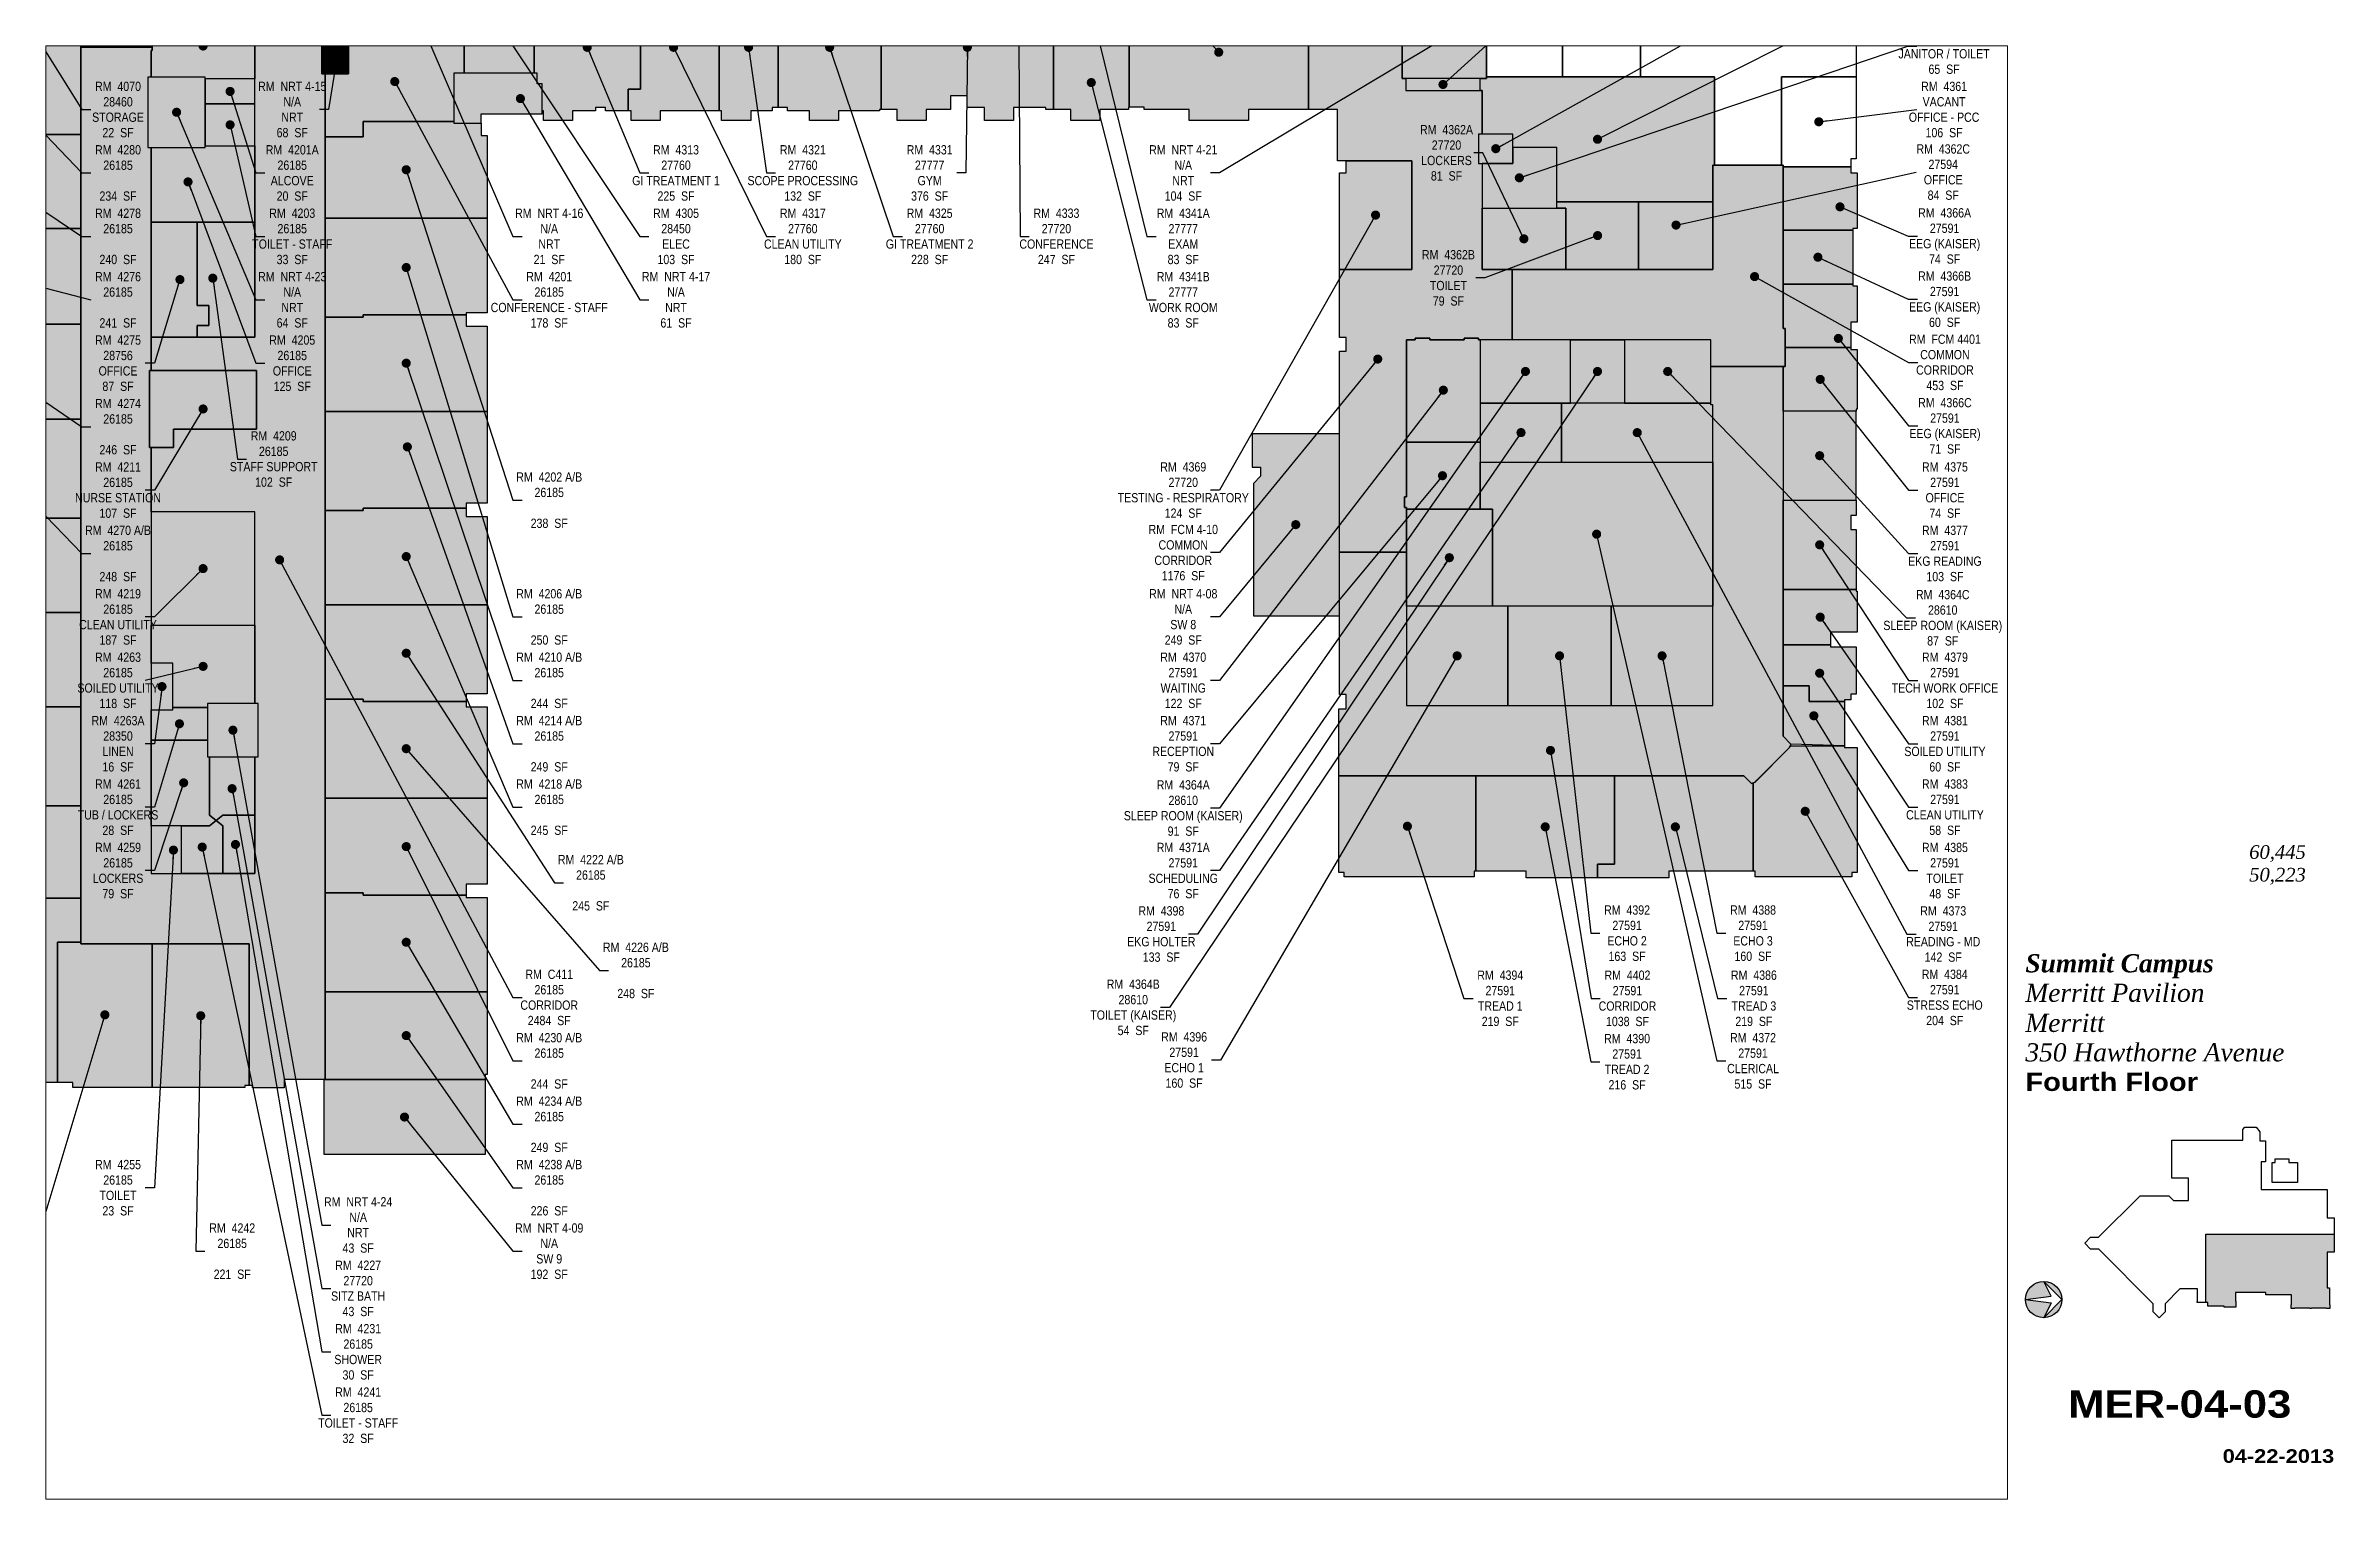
# Paper-space layout '03' of a CAD drawing. Header units: inches. Extents: x 0.9 to 16.7, y 0.5 to 10.5.
# The model-space entities are those that its viewports show. They can reach past a viewport. Long polylines and large blocks are cut down to what shows.
import ezdxf
from ezdxf.enums import TextEntityAlignment as Align

# ---------------------------------------------------------------- set-up
doc = ezdxf.new("R2010")
doc.units = ezdxf.units.IN
doc.header["$LTSCALE"] = 48
doc.header["$MEASUREMENT"] = 0
for name, color, linetype in [('0-LABEL', 3, 'Continuous'), ('1-NRT', 200, 'Continuous'), ('1-NRT-PTN', 253, 'Continuous'), ('3-FCM', 190, 'Continuous'), ('3-FCM-PTN', 9, 'Continuous'), ('4-OCC', 6, 'Continuous'), ('4-OCC-PTN', 95, 'Continuous'), ('4-VACANT', 60, 'Continuous'), ('T-8', 8, 'Continuous'), ('T-TEXT-8', 8, 'Continuous'), ('T-TTLB-TEXT', 5, 'Continuous')]:
    doc.layers.add(name, color=color, linetype=linetype)
doc.layers.add('T-VPRT', color=1, linetype='Continuous', plot=False)
doc.styles.add('ArialB', font='')
doc.styles.add('ArialN', font='ARIALN.TTF')
doc.styles.add('TimesI', font='timesi.ttf')
doc.styles.add('TimesIB', font='timesbi.ttf')
doc.styles.get('ArialB').set_extended_font_data('Arial Black')
doc.dimstyles.new('AB-220', dxfattribs={"dimscale": 220, "dimtxt": 0.070312, "dimasz": 0.0625, "dimexe": 0.0625, "dimexo": 0.125, "dimgap": 0.1875, "dimtad": 0, "dimdec": 4, "dimrnd": 0.0625, "dimzin": 0, "dimdsep": 46, "dimlunit": 4, "dimtxsty": 'ArialN', "dimblk": 'ARCHTICK', "dimcen": 0.0625, "dimclrd": 256, "dimclre": 256, "dimclrt": 256, "dimadec": 0, "dimazin": 0, "dimtfac": 1, "dimtdec": 4, "dimtofl": 0, "dimtmove": 2, "dimatfit": 3, "dimldrblk": 'DOT', "dimfxl": 0, "dimfrac": 2, "dimtolj": 1, "dimtzin": 0, "dimlwd": -1, "dimlwe": -1, "dimarcsym": 0})

psp = doc.layouts.new('03')

msp = doc.modelspace()

# ---------------------------------------------------------------- texts
at = {"layer": '0-LABEL', "char_height": 14, "attachment_point": 5, "style": 'ArialN'}
for s, insert in [('RM  4365\\P28460\\PJANITOR / TOILET\\P65  SF', (5630.1, 1900.4)), ('RM  4070\\P28460\\PSTORAGE\\P22  SF', (2865.2, 1804.4)), ('RM  NRT 4-15\\PN/A\\PNRT\\P68  SF', (3129, 1804.4)), ('RM  4361\\PVACANT\\POFFICE - PCC\\P106  SF', (5630.1, 1804.4)), ('RM  4362A\\P27720\\PLOCKERS\\P81  SF', (4876.7, 1738.9)), ('RM  4280\\P26185\\P\\P234  SF', (2865.2, 1708.4)), ('RM  4201A\\P26185\\PALCOVE\\P20  SF', (3129, 1708.4)), ('RM  4313\\P27760\\PGI TREATMENT 1\\P225  SF', (3710.1, 1708.4)), ('RM  4321\\P27760\\PSCOPE PROCESSING\\P132  SF', (3902.1, 1708.4)), ('RM  4331\\P27777\\PGYM\\P376  SF', (4094.1, 1708.4)), ('RM  NRT 4-21\\PN/A\\PNRT\\P104  SF', (4478.1, 1708.4)), ('RM  4362C\\P27594\\POFFICE\\P84  SF', (5628.8, 1709.7)), ('RM  4278\\P26185\\P\\P240  SF', (2865.2, 1612.4)), ('RM  4203\\P26185\\PTOILET - STAFF\\P33  SF', (3129, 1612.4)), ('RM  NRT 4-16\\PN/A\\PNRT\\P21  SF', (3518.1, 1612.4)), ('RM  4305\\P28450\\PELEC\\P103  SF', (3710.1, 1612.4)), ('RM  4317\\P27760\\PCLEAN UTILITY\\P180  SF', (3902.1, 1612.4)), ('RM  4325\\P27760\\PGI TREATMENT 2\\P228  SF', (4094.1, 1612.4)), ('RM  4333\\P27720\\PCONFERENCE\\P247  SF', (4286.1, 1612.4)), ('RM  4341A\\P27777\\PEXAM\\P83  SF', (4478.1, 1612.4)), ('RM  4366A\\P27591\\PEEG (KAISER)\\P74  SF', (5630.9, 1613)), ('RM  4362B\\P27720\\PTOILET\\P79  SF', (4879.6, 1549.6)), ('RM  4366B\\P27591\\PEEG (KAISER)\\P60  SF', (5630.9, 1517.3)), ('RM  4276\\P26185\\P\\P241  SF', (2865.2, 1516.4)), ('RM  NRT 4-23\\PN/A\\PNRT\\P64  SF', (3129, 1516.4)), ('RM  4201\\P26185\\PCONFERENCE - STAFF\\P178  SF', (3518.1, 1516.4)), ('RM  NRT 4-17\\PN/A\\PNRT\\P61  SF', (3710.1, 1516.4)), ('RM  4341B\\P27777\\PWORK ROOM\\P83  SF', (4478.1, 1516.4)), ('RM  4275\\P28756\\POFFICE\\P87  SF', (2865.2, 1420.4)), ('RM  4205\\P26185\\POFFICE\\P125  SF', (3129, 1420.4)), ('RM  FCM 4401\\PCOMMON\\PCORRIDOR\\P453  SF', (5631.4, 1421.7)), ('RM  4274\\P26185\\P\\P246  SF', (2865.2, 1324.4)), ('RM  4366C\\P27591\\PEEG (KAISER)\\P71  SF', (5631.4, 1325.6)), ('RM  4209\\P26185\\PSTAFF SUPPORT\\P102  SF', (3100.9, 1275.4)), ('RM  4211\\P26185\\PNURSE STATION\\P107  SF', (2865.2, 1228.4)), ('RM  4202 A/B\\P26185\\P\\P238  SF', (3518.1, 1213.1)), ('RM  4369\\P27720\\PTESTING - RESPIRATORY\\P124  SF', (4478.1, 1228.4)), ('RM  4375\\P27591\\POFFICE\\P74  SF', (5631.4, 1228.4)), ('RM  4270 A/B\\P26185\\P\\P248  SF', (2865.2, 1132.4)), ('RM  FCM 4-10\\PCOMMON\\PCORRIDOR\\P1176  SF', (4478.1, 1133.7)), ('RM  4377\\P27591\\PEKG READING\\P103  SF', (5631.4, 1132.4)), ('RM  4219\\P26185\\PCLEAN UTILITY\\P187  SF', (2865.2, 1036.4)), ('RM  4206 A/B\\P26185\\P\\P250  SF', (3518.1, 1036.4)), ('RM  NRT 4-08\\PN/A\\PSW 8\\P249  SF', (4478.1, 1036.4)), ('RM  4364C\\P28610\\PSLEEP ROOM (KAISER)\\P87  SF', (5628.1, 1035.1)), ('RM  4263\\P26185\\PSOILED UTILITY\\P118  SF', (2865.2, 940.4)), ('RM  4210 A/B\\P26185\\P\\P244  SF', (3518.1, 940.4)), ('RM  4370\\P27591\\PWAITING\\P122  SF', (4478.1, 940.4)), ('RM  4379\\P27591\\PTECH WORK OFFICE\\P102  SF', (5631.4, 940.4)), ('RM  4263A\\P28350\\PLINEN\\P16  SF', (2865.2, 844.4)), ('RM  4214 A/B\\P26185\\P\\P249  SF', (3518.1, 844.4)), ('RM  4371\\P27591\\PRECEPTION\\P79  SF', (4478.1, 844.4)), ('RM  4381\\P27591\\PSOILED UTILITY\\P60  SF', (5631.4, 844.4)), ('RM  4261\\P26185\\PTUB / LOCKERS\\P28  SF', (2865.2, 748.4)), ('RM  4218 A/B\\P26185\\P\\P245  SF', (3518.1, 748.4)), ('RM  4364A\\P28610\\PSLEEP ROOM (KAISER)\\P91  SF', (4478.1, 747.1)), ('RM  4383\\P27591\\PCLEAN UTILITY\\P58  SF', (5631.4, 748.4)), ('RM  4259\\P26185\\PLOCKERS\\P79  SF', (2865.2, 652.4)), ('RM  4371A\\P27591\\PSCHEDULING\\P76  SF', (4478.1, 652.4)), ('RM  4385\\P27591\\PTOILET\\P48  SF', (5631.4, 652.4)), ('RM  4222 A/B\\P26185\\P\\P245  SF', (3581.1, 634)), ('RM  4398\\P27591\\PEKG HOLTER\\P133  SF', (4444.9, 556.4)), ('RM  4392\\P27591\\PECHO 2\\P163  SF', (5150.1, 557.7)), ('RM  4388\\P27591\\PECHO 3\\P160  SF', (5340.8, 557.7)), ('RM  4373\\P27591\\PREADING - MD\\P142  SF', (5628.8, 556.4)), ('RM  4226 A/B\\P26185\\P\\P248  SF', (3649.3, 501.3)), ('RM  C411\\P26185\\PCORRIDOR\\P2484  SF', (3518.1, 460.4)), ('RM  4364B\\P28610\\PTOILET (KAISER)\\P54  SF', (4402.4, 445.4)), ('RM  4394\\P27591\\PTREAD 1\\P219  SF', (4958.1, 459.1)), ('RM  4402\\P27591\\PCORRIDOR\\P1038  SF', (5150.7, 459)), ('RM  4386\\P27591\\PTREAD 3\\P219  SF', (5342.1, 459.1)), ('RM  4384\\P27591\\PSTRESS ECHO\\P204  SF', (5631.1, 460.4)), ('RM  4230 A/B\\P26185\\P\\P244  SF', (3518.1, 364.4)), ('RM  4396\\P27591\\PECHO 1\\P160  SF', (4479.4, 365.7)), ('RM  4390\\P27591\\PTREAD 2\\P216  SF', (5150.1, 363.1)), ('RM  4372\\P27591\\PCLERICAL\\P515  SF', (5340.8, 364.4)), ('RM  4234 A/B\\P26185\\P\\P249  SF', (3518.1, 268.4)), ('RM  4255\\P26185\\PTOILET\\P23  SF', (2865.2, 172.4)), ('RM  4238 A/B\\P26185\\P\\P226  SF', (3518.1, 172.4)), ('RM  NRT 4-24\\PN/A\\PNRT\\P43  SF', (3228.8, 116)), ('RM  4242\\P26185\\P\\P221  SF', (3038.1, 76.4)), ('RM  NRT 4-09\\PN/A\\PSW 9\\P192  SF', (3518.1, 76.4)), ('RM  4227\\P27720\\PSITZ BATH\\P43  SF', (3228.8, 20)), ('RM  4231\\P26185\\PSHOWER\\P30  SF', (3228.8, -76)), ('RM  4241\\P26185\\PTOILET - STAFF\\P32  SF', (3228.8, -172))]:
    msp.add_mtext(s, dxfattribs=dict(at, insert=insert))

# ---------------------------------------------------------------- blocks, each defined once
blk = doc.blocks.new('n-arrow')
h = blk.add_hatch(color=256)
h.paths.add_polyline_path([(0, 0.125), (0.125, 0, 0.414214)])
h.paths.add_polyline_path([(0, 0.125, 0.414214), (-0.125, 0), (0.051, 0.022)])
h = blk.add_hatch(color=256)
h.paths.add_polyline_path([(0.051, -0.022), (-0.125, 0, 0.414214), (0, -0.125)])
h.paths.add_polyline_path([(0.125, 0), (0, -0.125, 0.414214)])
for p, q in [((-0.125, 0), (0.051, 0.022)), ((-0.125, 0), (0.051, -0.022)), ((0, 0.125), (0.125, 0)), ((0.051, 0.022), (0, 0.125)), ((0, -0.125), (0.125, 0)), ((0.051, -0.022), (0, -0.125))]:
    blk.add_line(p, q)
blk.add_circle((0, 0), 0.125)
blk = doc.blocks.new('AB-TB-text')
at = {"style": 'TimesI'}
for tag, p in [('GROSS', (1.93, 4.406)), ('USEABLE', (1.93, 4.25))]:
    blk.add_attdef(tag, text='', height=0.0938, dxfattribs=at).set_placement(p, align=Align.RIGHT)
for tag, style, p in [('CAMPUS', 'TimesIB', (0, 3.75)), ('PAVILION', 'TimesI', (0, 3.547)), ('BUILDING', 'TimesI', (0, 3.34)), ('STREET', 'TimesI', (0, 3.137))]:
    blk.add_attdef(tag, text='', height=0.125, dxfattribs=dict(style=style)).set_placement(p, align=Align.TOP_LEFT)
at = {"layer": 'T-TEXT-8', "style": 'ArialB'}
blk.add_attdef('FLOOR', text='', height=0.125, dxfattribs=at).set_placement((0, 2.934), align=Align.TOP_LEFT)
blk.add_attdef('DWG#', text='', height=0.188, dxfattribs=at).set_placement((1.062, 0.749), align=Align.TOP_CENTER)
blk.add_attdef('DATE', text='', height=0.0938, dxfattribs=at).set_placement((2.125, 0.25), align=Align.RIGHT)
blk = doc.blocks.new('_ArchTick')
at = {"const_width": 0.15}
blk.add_lwpolyline([(-0.5, -0.5), (0.5, 0.5)], dxfattribs=at)
blk = doc.blocks.new('_Dot')
at = {"lineweight": -2}
blk.add_line((-0.5, 0), (-1, 0), dxfattribs=at)
at = {"const_width": 0.5}
blk.add_lwpolyline([(-0.25, 0, 1), (0.25, 0, 1)], format="xyb", close=True, dxfattribs=at)

# ---------------------------------------------------------------- hatches: boundary and pattern name
at = {"layer": '1-NRT-PTN'}
for points in [[(3165.5, 2014), (3244.9, 2014), (3244.9, 1925.6), (3214, 1925.6), (3214, 1858.7), (3173.8, 1858.7), (3173.8, 1919.3), (3165.5, 1919.3)], [(4937.3, 1851.4), (4809.6, 1851.4), (4809.6, 1918.5), (4873.9, 1918.5), (4873.9, 2010.8), (4934.7, 2010.8), (4939.9, 2010.8), (4952.5, 2010.7), (4952.5, 1975.4), (4937.3, 1975.4)], [(3309.4, 1903.5), (3405.1, 1903.5), (3405.1, 1935.1), (3309.4, 1935.1)], [(2997.4, 1853.6), (2910.3, 1853.6), (2910.3, 1747), (2997.4, 1747)], [(3507.5, 1797.9), (3507.5, 1843.1), (3499.8, 1843.1), (3499.8, 1859.7), (3373.5, 1859.7), (3373.5, 1797.9), (3373.5, 1783.9), (3415, 1783.9), (3415, 1797.9)], [(4925.3, 1722.9), (4977.3, 1722.9), (4977.3, 1767.4), (4925.3, 1767.4)], [(4582.2, 1313.8), (4582.2, 1263), (4595.2, 1263), (4595.2, 1249.5), (4584.3, 1238.6), (4584.3, 1038.3), (4714.6, 1038.3), (4714.6, 1313.7)], [(3000.9, 824.7), (3077.6, 824.7), (3077.6, 905.3), (3000.9, 905.3)], [(3420.9, 222.7), (3177.1, 222.7), (3177.1, 336.2), (3420.9, 336.2)]]:
    msp.add_hatch(color=256, dxfattribs=at).paths.add_polyline_path(points)
at = {"layer": '3-FCM-PTN'}
for points in [[(2606.4, 2313.8), (2707.4, 2313.8), (2707.4, 2282.4), (2712.7, 2282.4), (2712.7, 2169.7), (2751.6, 2169.7), (2751.6, 2154.7), (2790.2, 2154.7), (2790.2, 2169.7), (2837.9, 2169.7), (2837.9, 2154.7), (2878.2, 2154.7), (2878.2, 2169.7), (2925.9, 2169.7), (2925.9, 2154.7), (2979.7, 2154.7), (2979.7, 2169.7), (3027.4, 2169.7), (3027.4, 2154.7), (3077.4, 2154.7), (3077.4, 2169.7), (3124.7, 2169.7), (3124.7, 2155.2), (3166.2, 2155.2), (3166.2, 2152.5), (3189, 2152.5), (3189, 2119), (3327.3, 2119), (3327.3, 2262.2), (3379.3, 2262.2), (3379.3, 2120.6), (3459.7, 2120.6), (3459.7, 2116.8), (3471.9, 2116.8), (3471.9, 2004.6), (3373.5, 2004.6), (3373.5, 2008.8), (3244.9, 2008.8), (3244.9, 2014), (3165.5, 2014), (3165.5, 1921.9), (3072.3, 1921.9), (3072.3, 1919.3), (3063, 1919.3), (3063, 1950.3), (2916.8, 1950.3), (2916.8, 1898.6), (2809.1, 1898.6), (2809.1, 1910.2), (2808.8, 1910.2), (2808.8, 1974.5), (2700, 1974.5), (2700, 1906), (2573, 1906), (2545.3, 1906), (2545.3, 2016.6), (2573.3, 2016.6), (2595.9, 2039.2), (2595.9, 2142.1), (2590.9, 2142.1), (2590.9, 2160.2), (2606.4, 2160.2)], [(4571.7, 2129.7), (4682.7, 2129.7), (4682.7, 2108.2), (4820.6, 2108.2), (4820.6, 2110.8), (4919.3, 2110.8), (4919.3, 2113.4), (4939.9, 2113.4), (4939.9, 2010.8), (4934.7, 2010.8), (4873.9, 2010.8), (4873.9, 1987.5), (4814.9, 1987.5), (4814.9, 1918.5), (4809.6, 1918.5), (4809.6, 1851.4), (4814.9, 1851.4), (4814.9, 1833.4), (4930.5, 1833.4), (4930.5, 1767.4), (4925.3, 1767.4), (4925.3, 1722.9), (4930.5, 1722.9), (4930.5, 1562.4), (4975.9, 1562.4), (4975.9, 1455.9), (4925.3, 1455.9), (4925.3, 1458.6), (4903.3, 1458.6), (4903.3, 1455.9), (4851.3, 1455.9), (4851.3, 1458.6), (4829.3, 1458.6), (4829.3, 1455.9), (4815.9, 1455.9), (4815.9, 1218.2), (4813.2, 1218.2), (4813.2, 1202.2), (4815.9, 1202.2), (4815.9, 1134.6), (4714.6, 1134.6), (4714.6, 1438.8), (4724.6, 1438.8), (4724.6, 1459.2), (4714.6, 1459.2), (4714.6, 1562.4), (4824, 1562.4), (4824, 1726.9), (4764.6, 1726.9), (4728.6, 1726.9), (4724.6, 1726.9), (4718.8, 1726.7), (4711.6, 1726.7), (4711.6, 1804.4), (4667.5, 1804.4), (4667.5, 1994.4), (4569.3, 1994.4), (4569.3, 2014.6), (4571.7, 2110.9)], [(4975.9, 1455.9), (4975.9, 1562.4), (5280, 1562.4), (5280, 1720.4), (5386.5, 1720.4), (5386.5, 1473.2), (5389.5, 1473.2), (5389.5, 1415.3), (5277, 1415.3), (5277, 1455.9)]]:
    msp.add_hatch(color=256, dxfattribs=at).paths.add_polyline_path(points)
at = {"layer": '4-OCC-PTN'}
for color, points in [(55, [(3495.3, 1859.7), (3389.3, 1859.7), (3389.3, 1903.5), (3405.1, 1903.5), (3405.1, 1935.1), (3389.3, 1935.1), (3389.3, 2004.6), (3495.3, 2004.6)]), (42, [(3507.5, 1802.4), (3507.5, 1843.1), (3499.8, 1843.1), (3499.8, 1859.7), (3495.3, 1859.7), (3495.3, 2004.6), (3499.8, 2004.6), (3499.8, 2005), (3533.9, 2005), (3533.9, 2009.2), (3656.2, 2009.2), (3656.2, 1835.1), (3637.4, 1835.1), (3637.4, 1802.4), (3603.5, 1802.4), (3603.5, 1807.4), (3588, 1807.4), (3588, 1802.4), (3553.5, 1802.4), (3553.5, 1787.9), (3509.5, 1787.9), (3509.5, 1802.4)]), (42, [(3637.4, 1802.4), (3637.4, 1835.1), (3656.2, 1835.1), (3656.2, 2009.2), (3775.4, 2009.2), (3775.4, 1802.4), (3686, 1802.4), (3686, 1787.9), (3642, 1787.9), (3642, 1802.4)]), (42, [(3775.4, 1802.4), (3775.4, 2009.2), (3864.7, 2009.2), (3864.7, 1807.4), (3855.7, 1807.4), (3855.7, 1802.4), (3823.2, 1802.4), (3823.2, 1787.9), (3779.2, 1787.9), (3779.2, 1802.4)]), (42, [(3864.7, 1807.4), (3864.7, 2009.2), (4020.7, 2009.2), (4020.7, 1804.4), (4018, 1804.4), (4018, 1802.4), (3956, 1802.4), (3956, 1787.9), (3912, 1787.9), (3912, 1802.4), (3879, 1802.4), (3879, 1807.4)]), (246, [(4020.7, 1804.4), (4020.7, 2009.2), (4265.2, 2009.2), (4265.2, 2007.2), (4281.8, 2007.2), (4281.8, 1804.4), (4270, 1804.4), (4270, 1807.4), (4221.2, 1807.4), (4221.2, 1787.9), (4177.2, 1787.9), (4177.2, 1807.4), (4150.7, 1807.4), (4150.7, 1825.4), (4125.7, 1825.4), (4125.7, 1804.4), (4088.7, 1804.4), (4088.7, 1787.9), (4044.7, 1787.9), (4044.7, 1804.4)]), (246, [(4281.8, 1902.4), (4281.8, 2007.2), (4393.5, 2007.2), (4393.5, 1994.4), (4396.1, 1994.4), (4396.1, 1902.4)]), (246, [(4396.1, 1808.2), (4396.1, 1994.4), (4667.5, 1994.4), (4667.5, 1804.4), (4577, 1804.4), (4577, 1787.9), (4487, 1787.9), (4487, 1804.4), (4418.8, 1804.4), (4418.8, 1808.2)]), (201, [(2700, 1910.2), (2749.2, 1910.2), (2749.2, 1974.5), (2700, 1974.5)]), (161, [(2749.2, 1910.2), (2808.8, 1910.2), (2808.8, 1974.5), (2749.2, 1974.5)]), (172, [(3072.3, 1851), (2997.4, 1851), (2997.4, 1853.6), (2915.6, 1853.6), (2915.6, 1894), (2916.8, 1894), (2916.8, 1950.3), (3063, 1950.3), (3063, 1919.3), (3072.3, 1919.3)]), (172, [(2573, 1847.8), (2573, 1906), (2700, 1906), (2700, 1910.2), (2809.1, 1910.2), (2809.1, 1766.6), (2595.7, 1766.6), (2595.7, 1778.4), (2564, 1778.4), (2564, 1847.8)]), (172, [(2809.1, 1898.6), (2916.8, 1898.6), (2916.8, 1894), (2915.6, 1894), (2915.6, 1853.6), (2910.3, 1853.6), (2910.3, 1747), (2915.6, 1747), (2915.6, 1460), (2915.6, 1409.4), (2913, 1409.4), (2913, 1293.1), (2915.6, 1293.1), (2915.6, 647.9), (3072.3, 647.9), (3072.3, 824.7), (3077.6, 824.7), (3077.6, 905.3), (3072.3, 905.3), (3072.3, 1195.3), (2915.6, 1195.3), (2915.6, 1293.1), (2949, 1293.1), (2949, 1320.5), (3075, 1320.5), (3075, 1409.4), (2915.6, 1409.4), (2915.6, 1460), (3072.3, 1460), (3072.3, 1921.9), (3165.5, 1921.9), (3165.5, 1919.3), (3173.8, 1919.3), (3173.8, 1858.7), (3179.1, 1858.7), (3179.1, 336.2), (3177.1, 336.2), (3117, 336.2), (3117, 323.7), (3069, 323.7), (3069, 327.2), (3063.8, 327.2), (3063.8, 541.4), (2809.1, 541.4)]), (172, [(3179.1, 1858.7), (3214, 1858.7), (3214, 1925.6), (3244.9, 1925.6), (3244.9, 1930.4), (3309.4, 1930.4), (3309.4, 1903.5), (3389.3, 1903.5), (3389.3, 1859.7), (3373.5, 1859.7), (3373.5, 1786.5), (3236.5, 1786.4), (3236.5, 1763.2), (3179.1, 1763.2)]), (246, [(4281.8, 1902.4), (4396.1, 1902.4), (4396.1, 1808.2), (4395, 1808.2), (4395, 1804.4), (4352, 1804.4), (4352, 1787.9), (4308, 1787.9), (4308, 1804.4), (4281.8, 1804.4)]), (172, [(2997.4, 1812.9), (3072.3, 1812.9), (3072.3, 1851), (2997.4, 1851)]), (201, [(4814.9, 1833.4), (4927.9, 1833.4), (4927.9, 1851.4), (4814.9, 1851.4)]), (33, [(5280, 1664.8), (5043.5, 1664.8), (5043.5, 1747.2), (4977.3, 1747.2), (4977.3, 1767.4), (4930.5, 1767.4), (4930.5, 1833.4), (4927.9, 1833.4), (4927.9, 1851.4), (4930.5, 1851.4), (4937.3, 1851.4), (4937.3, 1854), (5282.7, 1854), (5282.7, 1720.4), (5280, 1720.4)]), (172, [(2997.4, 1749.6), (3072.3, 1749.6), (3072.3, 1812.9), (2997.4, 1812.9)]), (172, [(3179.1, 1640.1), (3179.1, 1763.2), (3236.5, 1763.2), (3236.5, 1786.4), (3373.5, 1786.5), (3373.5, 1783.9), (3415, 1783.9), (3415, 1764.9), (3424, 1764.9), (3424, 1640.1)]), (172, [(2595.7, 1766.6), (2809.1, 1766.6), (2809.1, 1624.6), (2564, 1624.6), (2564, 1758.9), (2595.7, 1758.9)]), (172, [(3072.3, 1633.9), (2915.6, 1633.9), (2915.6, 1747), (2997.4, 1747), (2997.4, 1749.6), (3072.3, 1749.6)]), (201, [(5043.5, 1747.2), (4977.3, 1747.2), (4977.3, 1722.9), (4930.5, 1722.9), (4930.5, 1654.9), (5043.5, 1654.9)]), (33, [(4724.6, 1726.9), (4824, 1726.9), (4824, 1562.4), (4714.6, 1562.4), (4714.6, 1708.8), (4724.6, 1708.8)]), (138, [(5491.7, 1621.8), (5386.5, 1621.8), (5386.5, 1717.8), (5488.8, 1717.8), (5488.8, 1708.7), (5498.7, 1708.7), (5498.7, 1624.4), (5491.7, 1624.4)]), (33, [(5167.4, 1562.4), (5057.2, 1562.4), (5057.2, 1654.9), (5043.5, 1654.9), (5043.5, 1664.8), (5167.4, 1664.8)]), (52, [(5167.4, 1664.8), (5280, 1664.8), (5280, 1562.4), (5167.4, 1562.4)]), (22, [(2915.6, 1460), (2915.6, 1633.9), (2984.8, 1633.9), (2984.8, 1507.9), (3002.5, 1507.9), (3002.5, 1477.7), (2984.8, 1477.7), (2984.8, 1460)]), (172, [(2984.8, 1460), (2984.8, 1477.7), (3002.5, 1477.7), (3002.5, 1507.9), (2984.8, 1507.9), (2984.8, 1633.9), (3072.3, 1633.9), (3072.3, 1460)]), (172, [(3179.1, 1640.1), (3424, 1640.1), (3424, 1496.7), (3392.4, 1496.7), (3392.4, 1493.9), (3236.5, 1493.9), (3236.5, 1490.4), (3179.1, 1490.4)]), (33, [(5057.2, 1562.4), (4979.7, 1562.4), (4975.9, 1562.4), (4930.5, 1562.4), (4930.5, 1654.9), (5057.2, 1654.9)]), (172, [(2564, 1624.6), (2809.1, 1624.6), (2809.1, 1479.4), (2726.6, 1479.4), (2726.6, 1482.8), (2595.7, 1482.8), (2595.7, 1490.7), (2564, 1490.7)]), (138, [(5491.7, 1540), (5386.5, 1540), (5386.5, 1621.8), (5491.7, 1621.8)]), (138, [(5488.8, 1444), (5389.5, 1444), (5389.5, 1473.2), (5386.5, 1473.2), (5386.5, 1540), (5491.7, 1540), (5491.7, 1537.4), (5498.7, 1537.4), (5498.7, 1482.7), (5488.8, 1482.7)]), (172, [(3179.1, 1490.4), (3236.5, 1490.4), (3236.5, 1493.9), (3392.4, 1493.9), (3392.4, 1476.7), (3424, 1476.7), (3424, 1347.2), (3179.1, 1347.2)]), (172, [(2564, 1471.2), (2595.7, 1471.2), (2595.7, 1482.8), (2726.6, 1482.8), (2726.6, 1479.4), (2809.1, 1479.4), (2809.1, 1335.8), (2564, 1335.8)]), (138, [(4927.9, 1300.8), (4815.9, 1300.8), (4815.9, 1455.9), (4829.3, 1455.9), (4829.3, 1458.6), (4851.3, 1458.6), (4851.3, 1455.9), (4903.3, 1455.9), (4903.3, 1458.6), (4925.3, 1458.6), (4925.3, 1455.9), (4927.9, 1455.9)]), (31, [(4927.9, 1360.1), (5064.4, 1360.1), (5064.4, 1455.9), (4927.9, 1455.9)]), (31, [(5064.4, 1455.9), (5146.2, 1455.9), (5146.2, 1360.1), (5064.4, 1360.1)]), (31, [(5146.2, 1360.1), (5277, 1360.1), (5277, 1455.9), (5146.2, 1455.9)]), (138, [(5496.8, 1348), (5386.5, 1348), (5386.5, 1415.3), (5389.5, 1415.3), (5389.5, 1444), (5488.8, 1444), (5488.8, 1441.4), (5498.7, 1441.4), (5498.7, 1350.7), (5496.8, 1350.7)]), (172, [(2913, 1293.1), (2913, 1409.4), (3075, 1409.4), (3075, 1320.5), (2949, 1320.5), (2949, 1293.1)]), (138, [(4714.6, 1134.6), (4815.9, 1134.6), (4815.9, 902.4), (5280, 902.4), (5280, 1357.4), (5277, 1357.4), (5277, 1415.3), (5386.5, 1415.3), (5386.5, 855.7), (5398.3, 843.9), (5396.1, 838.7), (5343.8, 786.4), (5338.5, 784.2), (5326.8, 795.9), (4713.8, 795.9), (4713.8, 897.2), (4724.6, 897.2), (4724.6, 919.2), (4714.6, 919.2)]), (138, [(4927.9, 1270.8), (5051, 1270.8), (5051, 1360.1), (4927.9, 1360.1)]), (138, [(5051, 1270.8), (5280, 1270.8), (5280, 1357.4), (5277, 1357.4), (5277, 1360.1), (5051, 1360.1)]), (172, [(2564, 1335.8), (2809.1, 1335.8), (2809.1, 1185.9), (2726.6, 1185.9), (2726.6, 1189.4), (2595.7, 1189.4), (2595.7, 1202.9), (2564, 1202.9)]), (172, [(3179.1, 1347.2), (3424, 1347.2), (3424, 1208.4), (3392.4, 1208.4), (3392.4, 1200.9), (3236.5, 1200.9), (3236.5, 1197.4), (3179.1, 1197.4)]), (138, [(5386.5, 1213.1), (5496.8, 1213.1), (5496.8, 1348), (5386.5, 1348)]), (138, [(4927.9, 1199.6), (4815.9, 1199.6), (4815.9, 1202.2), (4813.2, 1202.2), (4813.2, 1218.2), (4815.9, 1218.2), (4815.9, 1300.8), (4927.9, 1300.8)]), (138, [(5280, 1052.6), (4946.2, 1052.6), (4946.2, 1199.6), (4927.9, 1199.6), (4927.9, 1270.8), (5280, 1270.8)]), (138, [(5496.8, 1078.1), (5386.5, 1078.1), (5386.5, 1213.1), (5496.8, 1213.1), (5496.8, 1189.7), (5488.8, 1189.7), (5488.8, 1168.7), (5496.8, 1168.7)]), (172, [(2564, 1183.4), (2595.7, 1183.4), (2595.7, 1189.4), (2726.6, 1189.4), (2726.6, 1185.9), (2809.1, 1185.9), (2809.1, 1043), (2564, 1043)]), (172, [(2915.6, 1023.9), (3072.3, 1023.9), (3072.3, 1195.3), (2915.6, 1195.3)]), (172, [(3179.1, 1197.4), (3236.5, 1197.4), (3236.5, 1200.9), (3392.4, 1200.9), (3392.4, 1188.4), (3424, 1188.4), (3424, 1057.3), (3424, 1054.6), (3179.1, 1054.6)]), (138, [(4946.2, 1199.6), (4946.2, 1052.6), (4815.9, 1052.6), (4815.9, 1127.3), (4815.9, 1131.9), (4815.9, 1199.6)]), (138, [(5458.2, 994.1), (5386.5, 994.1), (5386.5, 1078.1), (5496.8, 1078.1), (5496.8, 1075.4), (5498.7, 1075.4), (5498.7, 1013.4), (5458.2, 1013.4)]), (172, [(2564, 1043), (2809.1, 1043), (2809.1, 900.3), (2726.6, 900.3), (2726.6, 898.3), (2595.7, 898.3), (2595.7, 915.2), (2564, 915.2)]), (172, [(3179.1, 1054.6), (3424, 1054.6), (3424, 920.2), (3392.4, 920.2), (3392.4, 908.4), (3236.5, 908.4), (3236.5, 911.8), (3179.1, 911.8)]), (138, [(4815.9, 902.4), (4969.7, 902.4), (4969.7, 1052.6), (4815.9, 1052.6)]), (138, [(4969.7, 902.4), (5126.2, 902.4), (5126.2, 1052.6), (4969.7, 1052.6)]), (138, [(5126.2, 902.4), (5280, 902.4), (5280, 1052.6), (5126.2, 1052.6)]), (172, [(3072.3, 905.3), (3000.9, 905.3), (3000.9, 899.2), (2948.1, 899.2), (2948.1, 966.3), (2915.6, 966.3), (2915.6, 1023.9), (3072.3, 1023.9)]), (138, [(5479.2, 908.3), (5425.9, 908.3), (5425.9, 932.3), (5386.5, 932.3), (5386.5, 994.1), (5458.2, 994.1), (5458.2, 991.4), (5496.8, 991.4), (5496.8, 919.4), (5488.8, 919.4), (5488.8, 910.9), (5479.2, 910.9)]), (51, [(2915.6, 895.8), (2948.1, 895.8), (2948.1, 966.3), (2915.6, 966.3)]), (172, [(3179.1, 911.8), (3236.5, 911.8), (3236.5, 908.4), (3392.4, 908.4), (3392.4, 900.2), (3424, 900.2), (3424, 762.1), (3179.1, 762.1)]), (138, [(5479.2, 841.3), (5398.3, 843.9), (5386.5, 855.7), (5386.5, 932.3), (5425.9, 932.3), (5425.9, 908.3), (5479.2, 908.3)]), (172, [(2564, 895.7), (2595.7, 895.7), (2595.7, 898.3), (2726.6, 898.3), (2726.6, 900.3), (2809.1, 900.3), (2809.1, 750.4), (2564, 750.4)]), (172, [(3000.9, 850.1), (2915.6, 850.1), (2915.6, 895.8), (2948.1, 895.8), (2948.1, 899.2), (3000.9, 899.2)]), (172, [(3013.6, 728.3), (3003.5, 720.4), (2915.6, 720.4), (2915.6, 850.1), (3000.9, 850.1), (3000.9, 824.7), (3003.5, 824.7), (3003.5, 736.2)]), (138, [(5341.2, 651.7), (5341.2, 785.3), (5343.8, 786.4), (5346.6, 789.2), (5396.1, 838.7), (5397.2, 841.3), (5479.2, 841.3), (5479.2, 838.7), (5498.7, 838.7), (5498.7, 649.7), (5490.3, 649.7), (5490.3, 643.2), (5343.8, 643.2), (5343.8, 651.7)]), (33, [(3072.3, 736.2), (3023.8, 736.2), (3013.6, 728.3), (3003.5, 736.2), (3003.5, 824.7), (3072.3, 824.7)]), (138, [(4713.8, 795.9), (4921.2, 795.9), (4921.2, 651.7), (4918.5, 651.7), (4918.5, 643.2), (4721.8, 643.2), (4721.8, 649.7), (4713.8, 649.7)]), (138, [(4921.2, 651.7), (4921.2, 795.9), (5131.2, 795.9), (5131.2, 662.3), (5105.3, 662.3), (5105.3, 651.2), (5105.3, 641.5), (4997.3, 641.5), (4997.3, 651.7)]), (138, [(5105.3, 641.5), (5105.3, 662.3), (5131.2, 662.3), (5131.2, 795.9), (5326.8, 795.9), (5338.5, 784.2), (5341.2, 785.3), (5341.2, 651.7), (5213.3, 651.7), (5213.3, 641.5)]), (172, [(2564, 750.4), (2809.1, 750.4), (2809.1, 610.6), (2595.7, 610.6), (2595.7, 627.4), (2564, 627.4)]), (172, [(2961.5, 647.9), (2961.5, 720.4), (3003.5, 720.4), (3013.6, 728.3), (3023.8, 720.4), (3023.8, 647.9)]), (172, [(3023.8, 647.9), (3023.8, 720.4), (3013.6, 728.3), (3023.8, 736.2), (3072.3, 736.2), (3072.3, 647.9)]), (172, [(3179.1, 762.1), (3424, 762.1), (3424, 631.9), (3392.4, 631.9), (3392.4, 615.4), (3236.5, 615.4), (3236.5, 618.9), (3179.1, 618.9)]), (172, [(2915.6, 647.9), (2961.5, 647.9), (2961.5, 720.4), (2915.6, 720.4)]), (172, [(2564, 607.9), (2595.7, 607.9), (2595.7, 610.6), (2809.1, 610.6), (2809.1, 544), (2773.7, 544), (2773.7, 331.7), (2572.9, 331.7), (2572.9, 339.7), (2564, 339.7)]), (172, [(3179.1, 618.9), (3236.5, 618.9), (3236.5, 615.4), (3392.4, 615.4), (3392.4, 611.9), (3424, 611.9), (3424, 469.1), (3179.1, 469.1)]), (172, [(2773.7, 331.7), (2773.7, 544), (2809.1, 544), (2809.1, 541.4), (2917, 541.4), (2917, 324.2), (2797, 324.2), (2797, 331.7)]), (172, [(2917, 324.2), (2917, 541.4), (3063.8, 541.4), (3063.8, 327.2), (3057, 327.2), (3057, 324.2)]), (172, [(3179.1, 469.1), (3424, 469.1), (3424, 343.7), (3421, 343.7), (3420.9, 336.2), (3179.1, 336.2)])]:
    msp.add_hatch(color=color, dxfattribs=at).paths.add_polyline_path(points)

# ---------------------------------------------------------------- linework, layer by layer
at = {"layer": '1-NRT'}
for points in [[(3165.5, 2014), (3244.9, 2014), (3244.9, 1925.6), (3214, 1925.6), (3214, 1858.7), (3173.8, 1858.7), (3173.8, 1919.3), (3165.5, 1919.3)], [(4937.3, 1851.4), (4809.6, 1851.4), (4809.6, 1918.5), (4873.9, 1918.5), (4873.9, 2010.8), (4934.7, 2010.8), (4939.9, 2010.8), (4952.5, 2010.7), (4952.5, 1975.4), (4937.3, 1975.4)], [(3309.4, 1903.5), (3405.1, 1903.5), (3405.1, 1935.1), (3309.4, 1935.1)], [(2997.4, 1853.6), (2910.3, 1853.6), (2910.3, 1747), (2997.4, 1747)], [(3507.5, 1797.9), (3507.5, 1843.1), (3499.8, 1843.1), (3499.8, 1859.7), (3373.5, 1859.7), (3373.5, 1797.9), (3373.5, 1783.9), (3415, 1783.9), (3415, 1797.9)], [(4925.3, 1722.9), (4977.3, 1722.9), (4977.3, 1767.4), (4925.3, 1767.4)], [(4582.2, 1313.8), (4582.2, 1263), (4595.2, 1263), (4595.2, 1249.5), (4584.3, 1238.6), (4584.3, 1038.3), (4714.6, 1038.3), (4714.6, 1313.7)], [(3000.9, 824.7), (3077.6, 824.7), (3077.6, 905.3), (3000.9, 905.3)], [(3420.9, 222.7), (3177.1, 222.7), (3177.1, 336.2), (3420.9, 336.2)]]:
    msp.add_lwpolyline(points, close=True, dxfattribs=at)
at = {"layer": '3-FCM'}
for points in [[(2916.8, 1950.3), (2916.8, 1898.6), (2809.1, 1898.6), (2809.1, 1910.2), (2808.8, 1910.2), (2808.8, 1974.5)], [(4809.6, 1918.5), (4809.6, 1851.4), (4814.9, 1851.4), (4814.9, 1833.4), (4930.5, 1833.4), (4930.5, 1767.4), (4925.3, 1767.4), (4925.3, 1722.9), (4930.5, 1722.9), (4930.5, 1562.4), (4975.9, 1562.4), (4975.9, 1455.9), (4925.3, 1455.9), (4925.3, 1458.6), (4903.3, 1458.6), (4903.3, 1455.9), (4851.3, 1455.9), (4851.3, 1458.6), (4829.3, 1458.6), (4829.3, 1455.9), (4815.9, 1455.9), (4815.9, 1218.2), (4813.2, 1218.2), (4813.2, 1202.2), (4815.9, 1202.2), (4815.9, 1134.6), (4714.6, 1134.6), (4714.6, 1438.8), (4724.6, 1438.8), (4724.6, 1459.2), (4714.6, 1459.2), (4714.6, 1562.4), (4824, 1562.4), (4824, 1726.9), (4764.6, 1726.9), (4728.6, 1726.9), (4724.6, 1726.9), (4718.8, 1726.7), (4711.6, 1726.7), (4711.6, 1804.4), (4667.5, 1804.4), (4667.5, 1994.4)]]:
    msp.add_lwpolyline(points, dxfattribs=at)
msp.add_lwpolyline([(4975.9, 1455.9), (4975.9, 1562.4), (5280, 1562.4), (5280, 1720.4), (5386.5, 1720.4), (5386.5, 1473.2), (5389.5, 1473.2), (5389.5, 1415.3), (5277, 1415.3), (5277, 1455.9)], close=True, dxfattribs=at)
at = {"layer": '4-OCC'}
for points in [[(3495.3, 1859.7), (3389.3, 1859.7), (3389.3, 1903.5), (3405.1, 1903.5), (3405.1, 1935.1), (3389.3, 1935.1), (3389.3, 2004.6), (3495.3, 2004.6)], [(3507.5, 1802.4), (3507.5, 1843.1), (3499.8, 1843.1), (3499.8, 1859.7), (3495.3, 1859.7), (3495.3, 2004.6), (3499.8, 2004.6), (3499.8, 2005), (3533.9, 2005), (3533.9, 2009.2), (3656.2, 2009.2), (3656.2, 1835.1), (3637.4, 1835.1), (3637.4, 1802.4), (3603.5, 1802.4), (3603.5, 1807.4), (3588, 1807.4), (3588, 1802.4), (3553.5, 1802.4), (3553.5, 1787.9), (3509.5, 1787.9), (3509.5, 1802.4)], [(3637.4, 1802.4), (3637.4, 1835.1), (3656.2, 1835.1), (3656.2, 2009.2), (3775.4, 2009.2), (3775.4, 1802.4), (3686, 1802.4), (3686, 1787.9), (3642, 1787.9), (3642, 1802.4)], [(3775.4, 1802.4), (3775.4, 2009.2), (3864.7, 2009.2), (3864.7, 1807.4), (3855.7, 1807.4), (3855.7, 1802.4), (3823.2, 1802.4), (3823.2, 1787.9), (3779.2, 1787.9), (3779.2, 1802.4)], [(3864.7, 1807.4), (3864.7, 2009.2), (4020.7, 2009.2), (4020.7, 1804.4), (4018, 1804.4), (4018, 1802.4), (3956, 1802.4), (3956, 1787.9), (3912, 1787.9), (3912, 1802.4), (3879, 1802.4), (3879, 1807.4)], [(4020.7, 1804.4), (4020.7, 2009.2), (4265.2, 2009.2), (4265.2, 2007.2), (4281.8, 2007.2), (4281.8, 1804.4), (4270, 1804.4), (4270, 1807.4), (4221.2, 1807.4), (4221.2, 1787.9), (4177.2, 1787.9), (4177.2, 1807.4), (4150.7, 1807.4), (4150.7, 1825.4), (4125.7, 1825.4), (4125.7, 1804.4), (4088.7, 1804.4), (4088.7, 1787.9), (4044.7, 1787.9), (4044.7, 1804.4)], [(4281.8, 1902.4), (4281.8, 2007.2), (4393.5, 2007.2), (4393.5, 1994.4), (4396.1, 1994.4), (4396.1, 1902.4)], [(4396.1, 1808.2), (4396.1, 1994.4), (4667.5, 1994.4), (4667.5, 1804.4), (4577, 1804.4), (4577, 1787.9), (4487, 1787.9), (4487, 1804.4), (4418.8, 1804.4), (4418.8, 1808.2)], [(2700, 1910.2), (2749.2, 1910.2), (2749.2, 1974.5), (2700, 1974.5)], [(2749.2, 1910.2), (2808.8, 1910.2), (2808.8, 1974.5), (2749.2, 1974.5)], [(3072.3, 1851), (2997.4, 1851), (2997.4, 1853.6), (2915.6, 1853.6), (2915.6, 1894), (2916.8, 1894), (2916.8, 1950.3), (3063, 1950.3), (3063, 1919.3), (3072.3, 1919.3)], [(2573, 1847.8), (2573, 1906), (2700, 1906), (2700, 1910.2), (2809.1, 1910.2), (2809.1, 1766.6), (2595.7, 1766.6), (2595.7, 1778.4), (2564, 1778.4), (2564, 1847.8)], [(3179.1, 1858.7), (3214, 1858.7), (3214, 1925.6), (3244.9, 1925.6), (3244.9, 1930.4), (3309.4, 1930.4), (3309.4, 1903.5), (3389.3, 1903.5), (3389.3, 1859.7), (3373.5, 1859.7), (3373.5, 1786.5), (3236.5, 1786.4), (3236.5, 1763.2), (3179.1, 1763.2)], [(4281.8, 1902.4), (4396.1, 1902.4), (4396.1, 1808.2), (4395, 1808.2), (4395, 1804.4), (4352, 1804.4), (4352, 1787.9), (4308, 1787.9), (4308, 1804.4), (4281.8, 1804.4)], [(2997.4, 1812.9), (3072.3, 1812.9), (3072.3, 1851), (2997.4, 1851)], [(4814.9, 1833.4), (4927.9, 1833.4), (4927.9, 1851.4), (4814.9, 1851.4)], [(5280, 1664.8), (5043.5, 1664.8), (5043.5, 1747.2), (4977.3, 1747.2), (4977.3, 1767.4), (4930.5, 1767.4), (4930.5, 1833.4), (4927.9, 1833.4), (4927.9, 1851.4), (4930.5, 1851.4), (4937.3, 1851.4), (4937.3, 1854), (5282.7, 1854), (5282.7, 1720.4), (5280, 1720.4)], [(2997.4, 1749.6), (3072.3, 1749.6), (3072.3, 1812.9), (2997.4, 1812.9)], [(3179.1, 1640.1), (3179.1, 1763.2), (3236.5, 1763.2), (3236.5, 1786.4), (3373.5, 1786.5), (3373.5, 1783.9), (3415, 1783.9), (3415, 1764.9), (3424, 1764.9), (3424, 1640.1)], [(2595.7, 1766.6), (2809.1, 1766.6), (2809.1, 1624.6), (2564, 1624.6), (2564, 1758.9), (2595.7, 1758.9)], [(3072.3, 1633.9), (2915.6, 1633.9), (2915.6, 1747), (2997.4, 1747), (2997.4, 1749.6), (3072.3, 1749.6)], [(5043.5, 1747.2), (4977.3, 1747.2), (4977.3, 1722.9), (4930.5, 1722.9), (4930.5, 1654.9), (5043.5, 1654.9)], [(4724.6, 1726.9), (4824, 1726.9), (4824, 1562.4), (4714.6, 1562.4), (4714.6, 1708.8), (4724.6, 1708.8)], [(5491.7, 1621.8), (5386.5, 1621.8), (5386.5, 1717.8), (5488.8, 1717.8), (5488.8, 1708.7), (5498.7, 1708.7), (5498.7, 1624.4), (5491.7, 1624.4)], [(5167.4, 1562.4), (5057.2, 1562.4), (5057.2, 1654.9), (5043.5, 1654.9), (5043.5, 1664.8), (5167.4, 1664.8)], [(5167.4, 1664.8), (5280, 1664.8), (5280, 1562.4), (5167.4, 1562.4)], [(2915.6, 1460), (2915.6, 1633.9), (2984.8, 1633.9), (2984.8, 1507.9), (3002.5, 1507.9), (3002.5, 1477.7), (2984.8, 1477.7), (2984.8, 1460)], [(2984.8, 1460), (2984.8, 1477.7), (3002.5, 1477.7), (3002.5, 1507.9), (2984.8, 1507.9), (2984.8, 1633.9), (3072.3, 1633.9), (3072.3, 1460)], [(3179.1, 1640.1), (3424, 1640.1), (3424, 1496.7), (3392.4, 1496.7), (3392.4, 1493.9), (3236.5, 1493.9), (3236.5, 1490.4), (3179.1, 1490.4)], [(5057.2, 1562.4), (4979.7, 1562.4), (4975.9, 1562.4), (4930.5, 1562.4), (4930.5, 1654.9), (5057.2, 1654.9)], [(2564, 1624.6), (2809.1, 1624.6), (2809.1, 1479.4), (2726.6, 1479.4), (2726.6, 1482.8), (2595.7, 1482.8), (2595.7, 1490.7), (2564, 1490.7)], [(5491.7, 1540), (5386.5, 1540), (5386.5, 1621.8), (5491.7, 1621.8)], [(5488.8, 1444), (5389.5, 1444), (5389.5, 1473.2), (5386.5, 1473.2), (5386.5, 1540), (5491.7, 1540), (5491.7, 1537.4), (5498.7, 1537.4), (5498.7, 1482.7), (5488.8, 1482.7)], [(3179.1, 1490.4), (3236.5, 1490.4), (3236.5, 1493.9), (3392.4, 1493.9), (3392.4, 1476.7), (3424, 1476.7), (3424, 1347.2), (3179.1, 1347.2)], [(2564, 1471.2), (2595.7, 1471.2), (2595.7, 1482.8), (2726.6, 1482.8), (2726.6, 1479.4), (2809.1, 1479.4), (2809.1, 1335.8), (2564, 1335.8)], [(4927.9, 1300.8), (4815.9, 1300.8), (4815.9, 1455.9), (4829.3, 1455.9), (4829.3, 1458.6), (4851.3, 1458.6), (4851.3, 1455.9), (4903.3, 1455.9), (4903.3, 1458.6), (4925.3, 1458.6), (4925.3, 1455.9), (4927.9, 1455.9)], [(4927.9, 1360.1), (5064.4, 1360.1), (5064.4, 1455.9), (4927.9, 1455.9)], [(5064.4, 1455.9), (5146.2, 1455.9), (5146.2, 1360.1), (5064.4, 1360.1)], [(5146.2, 1360.1), (5277, 1360.1), (5277, 1455.9), (5146.2, 1455.9)], [(5496.8, 1348), (5386.5, 1348), (5386.5, 1415.3), (5389.5, 1415.3), (5389.5, 1444), (5488.8, 1444), (5488.8, 1441.4), (5498.7, 1441.4), (5498.7, 1350.7), (5496.8, 1350.7)], [(2913, 1293.1), (2913, 1409.4), (3075, 1409.4), (3075, 1320.5), (2949, 1320.5), (2949, 1293.1)], [(4714.6, 1134.6), (4815.9, 1134.6), (4815.9, 902.4), (5280, 902.4), (5280, 1357.4), (5277, 1357.4), (5277, 1415.3), (5386.5, 1415.3), (5386.5, 855.7), (5398.3, 843.9), (5396.1, 838.7), (5343.8, 786.4), (5338.5, 784.2), (5326.8, 795.9), (4713.8, 795.9), (4713.8, 897.2), (4724.6, 897.2), (4724.6, 919.2), (4714.6, 919.2)], [(4927.9, 1270.8), (5051, 1270.8), (5051, 1360.1), (4927.9, 1360.1)], [(5051, 1270.8), (5280, 1270.8), (5280, 1357.4), (5277, 1357.4), (5277, 1360.1), (5051, 1360.1)], [(2564, 1335.8), (2809.1, 1335.8), (2809.1, 1185.9), (2726.6, 1185.9), (2726.6, 1189.4), (2595.7, 1189.4), (2595.7, 1202.9), (2564, 1202.9)], [(3179.1, 1347.2), (3424, 1347.2), (3424, 1208.4), (3392.4, 1208.4), (3392.4, 1200.9), (3236.5, 1200.9), (3236.5, 1197.4), (3179.1, 1197.4)], [(5386.5, 1213.1), (5496.8, 1213.1), (5496.8, 1348), (5386.5, 1348)], [(4927.9, 1199.6), (4815.9, 1199.6), (4815.9, 1202.2), (4813.2, 1202.2), (4813.2, 1218.2), (4815.9, 1218.2), (4815.9, 1300.8), (4927.9, 1300.8)], [(5280, 1052.6), (4946.2, 1052.6), (4946.2, 1199.6), (4927.9, 1199.6), (4927.9, 1270.8), (5280, 1270.8)], [(5496.8, 1078.1), (5386.5, 1078.1), (5386.5, 1213.1), (5496.8, 1213.1), (5496.8, 1189.7), (5488.8, 1189.7), (5488.8, 1168.7), (5496.8, 1168.7)], [(2564, 1183.4), (2595.7, 1183.4), (2595.7, 1189.4), (2726.6, 1189.4), (2726.6, 1185.9), (2809.1, 1185.9), (2809.1, 1043), (2564, 1043)], [(2915.6, 1023.9), (3072.3, 1023.9), (3072.3, 1195.3), (2915.6, 1195.3)], [(3179.1, 1197.4), (3236.5, 1197.4), (3236.5, 1200.9), (3392.4, 1200.9), (3392.4, 1188.4), (3424, 1188.4), (3424, 1057.3), (3424, 1054.6), (3179.1, 1054.6)], [(4946.2, 1199.6), (4946.2, 1052.6), (4815.9, 1052.6), (4815.9, 1127.3), (4815.9, 1131.9), (4815.9, 1199.6)], [(5458.2, 994.1), (5386.5, 994.1), (5386.5, 1078.1), (5496.8, 1078.1), (5496.8, 1075.4), (5498.7, 1075.4), (5498.7, 1013.4), (5458.2, 1013.4)], [(2564, 1043), (2809.1, 1043), (2809.1, 900.3), (2726.6, 900.3), (2726.6, 898.3), (2595.7, 898.3), (2595.7, 915.2), (2564, 915.2)], [(3179.1, 1054.6), (3424, 1054.6), (3424, 920.2), (3392.4, 920.2), (3392.4, 908.4), (3236.5, 908.4), (3236.5, 911.8), (3179.1, 911.8)], [(4815.9, 902.4), (4969.7, 902.4), (4969.7, 1052.6), (4815.9, 1052.6)], [(4969.7, 902.4), (5126.2, 902.4), (5126.2, 1052.6), (4969.7, 1052.6)], [(5126.2, 902.4), (5280, 902.4), (5280, 1052.6), (5126.2, 1052.6)], [(3072.3, 905.3), (3000.9, 905.3), (3000.9, 899.2), (2948.1, 899.2), (2948.1, 966.3), (2915.6, 966.3), (2915.6, 1023.9), (3072.3, 1023.9)], [(5479.2, 908.3), (5425.9, 908.3), (5425.9, 932.3), (5386.5, 932.3), (5386.5, 994.1), (5458.2, 994.1), (5458.2, 991.4), (5496.8, 991.4), (5496.8, 919.4), (5488.8, 919.4), (5488.8, 910.9), (5479.2, 910.9)], [(2915.6, 895.8), (2948.1, 895.8), (2948.1, 966.3), (2915.6, 966.3)], [(3179.1, 911.8), (3236.5, 911.8), (3236.5, 908.4), (3392.4, 908.4), (3392.4, 900.2), (3424, 900.2), (3424, 762.1), (3179.1, 762.1)], [(5479.2, 841.3), (5398.3, 843.9), (5386.5, 855.7), (5386.5, 932.3), (5425.9, 932.3), (5425.9, 908.3), (5479.2, 908.3)], [(2564, 895.7), (2595.7, 895.7), (2595.7, 898.3), (2726.6, 898.3), (2726.6, 900.3), (2809.1, 900.3), (2809.1, 750.4), (2564, 750.4)], [(3000.9, 850.1), (2915.6, 850.1), (2915.6, 895.8), (2948.1, 895.8), (2948.1, 899.2), (3000.9, 899.2)], [(3013.6, 728.3), (3003.5, 720.4), (2915.6, 720.4), (2915.6, 850.1), (3000.9, 850.1), (3000.9, 824.7), (3003.5, 824.7), (3003.5, 736.2)], [(5341.2, 651.7), (5341.2, 785.3), (5343.8, 786.4), (5346.6, 789.2), (5396.1, 838.7), (5397.2, 841.3), (5479.2, 841.3), (5479.2, 838.7), (5498.7, 838.7), (5498.7, 649.7), (5490.3, 649.7), (5490.3, 643.2), (5343.8, 643.2), (5343.8, 651.7)], [(3072.3, 736.2), (3023.8, 736.2), (3013.6, 728.3), (3003.5, 736.2), (3003.5, 824.7), (3072.3, 824.7)], [(4713.8, 795.9), (4921.2, 795.9), (4921.2, 651.7), (4918.5, 651.7), (4918.5, 643.2), (4721.8, 643.2), (4721.8, 649.7), (4713.8, 649.7)], [(4921.2, 651.7), (4921.2, 795.9), (5131.2, 795.9), (5131.2, 662.3), (5105.3, 662.3), (5105.3, 651.2), (5105.3, 641.5), (4997.3, 641.5), (4997.3, 651.7)], [(5105.3, 641.5), (5105.3, 662.3), (5131.2, 662.3), (5131.2, 795.9), (5326.8, 795.9), (5338.5, 784.2), (5341.2, 785.3), (5341.2, 651.7), (5213.3, 651.7), (5213.3, 641.5)], [(2564, 750.4), (2809.1, 750.4), (2809.1, 610.6), (2595.7, 610.6), (2595.7, 627.4), (2564, 627.4)], [(2961.5, 647.9), (2961.5, 720.4), (3003.5, 720.4), (3013.6, 728.3), (3023.8, 720.4), (3023.8, 647.9)], [(3023.8, 647.9), (3023.8, 720.4), (3013.6, 728.3), (3023.8, 736.2), (3072.3, 736.2), (3072.3, 647.9)], [(3179.1, 762.1), (3424, 762.1), (3424, 631.9), (3392.4, 631.9), (3392.4, 615.4), (3236.5, 615.4), (3236.5, 618.9), (3179.1, 618.9)], [(2915.6, 647.9), (2961.5, 647.9), (2961.5, 720.4), (2915.6, 720.4)], [(2564, 607.9), (2595.7, 607.9), (2595.7, 610.6), (2809.1, 610.6), (2809.1, 544), (2773.7, 544), (2773.7, 331.7), (2572.9, 331.7), (2572.9, 339.7), (2564, 339.7)], [(3179.1, 618.9), (3236.5, 618.9), (3236.5, 615.4), (3392.4, 615.4), (3392.4, 611.9), (3424, 611.9), (3424, 469.1), (3179.1, 469.1)], [(2773.7, 331.7), (2773.7, 544), (2809.1, 544), (2809.1, 541.4), (2917, 541.4), (2917, 324.2), (2797, 324.2), (2797, 331.7)], [(2917, 324.2), (2917, 541.4), (3063.8, 541.4), (3063.8, 327.2), (3057, 327.2), (3057, 324.2)], [(3179.1, 469.1), (3424, 469.1), (3424, 343.7), (3421, 343.7), (3420.9, 336.2), (3179.1, 336.2)]]:
    msp.add_lwpolyline(points, close=True, dxfattribs=at)
msp.add_lwpolyline([(3173.8, 1919.3), (3173.8, 1858.7), (3179.1, 1858.7), (3179.1, 336.2), (3177.1, 336.2), (3117, 336.2), (3117, 323.7), (3069, 323.7), (3069, 327.2), (3063.8, 327.2), (3063.8, 541.4), (2809.1, 541.4), (2809.1, 1898.6), (2916.8, 1898.6), (2916.8, 1894), (2915.6, 1894), (2915.6, 1853.6), (2910.3, 1853.6), (2910.3, 1747), (2915.6, 1747), (2915.6, 1460), (2915.6, 1409.4), (2913, 1409.4), (2913, 1293.1), (2915.6, 1293.1), (2915.6, 647.9), (3072.3, 647.9), (3072.3, 824.7), (3077.6, 824.7), (3077.6, 905.3), (3072.3, 905.3), (3072.3, 1195.3), (2915.6, 1195.3), (2915.6, 1293.1), (2949, 1293.1), (2949, 1320.5), (3075, 1320.5), (3075, 1409.4), (2915.6, 1409.4), (2915.6, 1460), (3072.3, 1460), (3072.3, 1921.9)], dxfattribs=at)
at = {"layer": '4-VACANT'}
msp.add_lwpolyline([(5496.8, 1978.7), (5496.8, 1854), (5383.9, 1854), (5383.9, 1720.4), (5282.7, 1720.4), (5282.7, 1854), (5170.2, 1854), (5170.2, 2008.1)], dxfattribs=at)
for points in [[(4937.3, 1854), (4937.3, 1975.4), (4952.5, 1975.4), (4952.5, 2008.1), (5052.4, 2008.1), (5052.4, 1854)], [(5170.2, 1854), (5052.4, 1854), (5052.4, 2008.1), (5170.2, 2008.1)], [(5488.8, 1717.8), (5386.5, 1717.8), (5386.5, 1720.4), (5383.9, 1720.4), (5383.9, 1854), (5496.8, 1854), (5496.8, 1729.7), (5488.8, 1729.7)]]:
    msp.add_lwpolyline(points, close=True, dxfattribs=at)

msp.set_redraw_order([(e.dxf.handle, doc.entitydb.next_handle()) for e in msp.query("TEXT MTEXT ATTDEF DIMENSION ARC_DIMENSION")])  # texts and dimensions are drawn at this point

# ---------------------------------------------------------------- leaders
at = {"layer": '0-LABEL', "annotation_type": 0, "has_hookline": 1}
for points, hookline_direction, text_width in [([(4871.4, 1842.4), (5575.1, 2476.4), (5588.9, 2476.4)], 0, 95.9), ([(4227.4, 2225.6), (4231.1, 1612.4), (4244.9, 1612.4)], 0, 110.6), ([(4951.3, 1745.2), (5575.1, 2092.4), (5588.9, 2092.4)], 0, 101.3), ([(4531.8, 1891.1), (4380.3, 2061.4), (4366.5, 2061.4)], 1, 97.3), ([(2994, 1900.6), (2961.7, 2002.5), (2975.4, 2002.5)], 0, 129.3), ([(5105.3, 1759.4), (5575.1, 1996.4), (5588.9, 1996.4)], 0, 74.7), ([(2724.6, 1942.4), (2810.2, 1804.4), (2823.9, 1804.4)], 0, 76.8), ([(3205.2, 1936.4), (3184, 1804.4), (3170.2, 1804.4)], 1, 101.5), ([(4338.9, 1954.8), (4423.1, 1612.4), (4436.9, 1612.4)], 0, 79), ([(3330, 1921.1), (3463.1, 1612.4), (3476.9, 1612.4)], 0, 101.4), ([(3442.3, 1932.2), (3655.1, 1612.4), (3668.9, 1612.4)], 0, 67.6), ([(4905, 1931.1), (4533.1, 1708.4), (4519.4, 1708.4)], 1, 99.2), ([(3575.7, 1898.6), (3655.1, 1708.4), (3668.9, 1708.4)], 0, 128.9), ([(3706.4, 1898.6), (3847.1, 1612.4), (3860.9, 1612.4)], 0, 116.7), ([(3820, 1898.6), (3847.1, 1708.4), (3860.9, 1708.4)], 0, 165.8), ([(3942.7, 1898.6), (4039.1, 1612.4), (4052.9, 1612.4)], 0, 131), ([(4151.2, 1898.6), (4149.1, 1708.4), (4135.4, 1708.4)], 1, 65.3), ([(4987, 1701.1), (5575.1, 1900.4), (5588.9, 1900.4)], 0, 137.4), ([(2686.6, 1838.4), (2810.2, 1708.4), (2823.9, 1708.4)], 0, 67.5), ([(3034.9, 1831.9), (3074, 1708.4), (3087.7, 1708.4)], 0, 79), ([(3284.2, 1846.8), (3463.1, 1516.4), (3476.9, 1516.4)], 0, 175.8), ([(4338.9, 1845.2), (4423.1, 1516.4), (4436.9, 1516.4)], 0, 102.8), ([(2953.9, 1800.3), (3074, 1516.4), (3087.7, 1516.4)], 0, 101.4), ([(3474.5, 1821), (3655.1, 1516.4), (3668.9, 1516.4)], 0, 101.4), ([(5440.4, 1785.9), (5588.9, 1804.4)], 0, 105.4), ([(3034.9, 1781.3), (3074, 1612.4), (3087.7, 1612.4)], 0, 120.1), ([(4993.9, 1608.7), (4931.7, 1738.9), (4918, 1738.9)], 1, 79), ([(2686.6, 1695.6), (2810.2, 1612.4), (2823.9, 1612.4)], 0, 67.6), ([(2971.2, 1694.9), (3074, 1420.4), (3087.7, 1420.4)], 0, 67.6), ([(3301.6, 1713.3), (3463.1, 1213.1), (3476.9, 1213.1)], 0, 97.8), ([(5224.2, 1629.6), (5587.6, 1709.7)], 0, 79.2), ([(5472.5, 1657.1), (5575.9, 1613), (5589.6, 1613)], 0, 105.6), ([(4769.3, 1644.7), (4533.1, 1228.4), (4519.4, 1228.4)], 1, 198.2), ([(5105.5, 1613.6), (4934.6, 1549.6), (4920.9, 1549.6)], 1, 78.2), ([(3301.6, 1565.3), (3463.1, 1036.4), (3476.9, 1036.4)], 0, 97.8), ([(5439.1, 1580.9), (5575.9, 1517.3), (5589.6, 1517.3)], 0, 105.6), ([(2686.6, 1552), (2823.9, 1516.4)], 0, 67.5), ([(2959, 1547), (2920.2, 1420.4), (2906.4, 1420.4)], 1, 67.6), ([(3008.7, 1549.2), (3045.9, 1275.4), (3059.6, 1275.4)], 0, 131.7), ([(5343.2, 1551.6), (5576.4, 1421.7), (5590.2, 1421.7)], 0, 104.5), ([(5470, 1458), (5576.4, 1325.6), (5590.2, 1325.6)], 0, 105.6), ([(3301.6, 1420.5), (3463.1, 940.4), (3476.9, 940.4)], 0, 97.8), ([(4772.6, 1426.7), (4533.1, 1133.7), (4519.4, 1133.7)], 1, 103.1), ([(2686.6, 1409.3), (2810.2, 1324.4), (2823.9, 1324.4)], 0, 67.5), ([(5105.3, 1408), (4457.4, 445.4), (4443.7, 445.4)], 1, 128.7), ([(4996.2, 1408), (4533.1, 747.1), (4519.4, 747.1)], 1, 178.3), ([(4871.9, 1379.7), (4533.1, 940.4), (4519.4, 940.4)], 1, 67.5), ([(5211.6, 1408), (5573.1, 1035.1), (5586.8, 1035.1)], 0, 178.3), ([(5442.6, 1396), (5576.4, 1228.4), (5590.2, 1228.4)], 0, 67.6), ([(2994, 1351.2), (2920.2, 1228.4), (2906.4, 1228.4)], 1, 127.5), ([(4989.5, 1315.4), (4533.1, 652.4), (4519.4, 652.4)], 1, 103.4), ([(5165.5, 1315.4), (5573.8, 556.4), (5587.6, 556.4)], 0, 110.1), ([(3303.3, 1293.8), (3463.1, 844.4), (3476.9, 844.4)], 0, 97.8), ([(5441.7, 1280.5), (5576.4, 1132.4), (5590.2, 1132.4)], 0, 109.1), ([(2686.6, 1260.9), (2810.2, 1132.4), (2823.9, 1132.4)], 0, 97.8), ([(4870.6, 1250.2), (4533.1, 844.4), (4519.4, 844.4)], 1, 91), ([(4648.4, 1176.1), (4533.1, 1036.4), (4519.4, 1036.4)], 1, 101.4), ([(5104, 1161.7), (5285.8, 364.4), (5299.6, 364.4)], 0, 77), ([(5441.7, 1145.6), (5576.4, 940.4), (5590.2, 940.4)], 0, 160), ([(2994, 1109.6), (2920.2, 1036.4), (2906.4, 1036.4)], 1, 116.7), ([(3109.9, 1122.8), (3463.1, 460.4), (3476.9, 460.4)], 0, 86.3), ([(3301.6, 1127.8), (3463.1, 748.4), (3476.9, 748.4)], 0, 97.8), ([(4881, 1126.1), (4499.9, 556.4), (4486.1, 556.4)], 1, 101.9), ([(5442.6, 1036.1), (5576.4, 844.4), (5590.2, 844.4)], 0, 122.1), ([(3301.6, 981.5), (3526.1, 634), (3539.9, 634)], 0, 97.8), ([(4892.8, 977.5), (4534.4, 365.7), (4520.7, 365.7)], 1, 67.5), ([(5047.9, 977.5), (5095.1, 557.7), (5108.9, 557.7)], 0, 67.5), ([(5203.1, 977.5), (5285.8, 557.7), (5299.6, 557.7)], 0, 67.6), ([(2994, 961.6), (2906.4, 940.4)], 1, 122.1), ([(2931.8, 931), (2920.2, 844.4), (2906.4, 844.4)], 1, 79), ([(5441.7, 951.2), (5576.4, 748.4), (5590.2, 748.4)], 0, 116.7), ([(2958.2, 874.7), (2920.2, 748.4), (2906.4, 748.4)], 1, 120.9), ([(3039.2, 865), (3173.8, 116), (3187.6, 116)], 0, 101.3), ([(5432.9, 886.8), (5576.4, 652.4), (5590.2, 652.4)], 0, 67.6), ([(3301.6, 837), (3594.3, 501.3), (3608, 501.3)], 0, 97.8), ([(5034.1, 834.4), (5095.7, 459), (5109.4, 459)], 0, 86.3), ([(2964.6, 785.3), (2920.2, 652.4), (2906.4, 652.4)], 1, 74.7), ([(3037.9, 776.5), (3173.8, 20), (3187.6, 20)], 0, 79.9), ([(5419.9, 742.2), (5576.1, 460.4), (5589.8, 460.4)], 0, 113.5), ([(2992.7, 688.1), (3173.8, -172), (3187.6, -172)], 0, 120.1), ([(3043, 692), (3173.8, -76), (3187.6, -76)], 0, 71.2), ([(3301.6, 688.8), (3463.1, 364.4), (3476.9, 364.4)], 0, 97.8), ([(4817.5, 719.6), (4903.1, 459.1), (4916.9, 459.1)], 0, 67.5), ([(5026.2, 718.7), (5095.1, 363.1), (5108.9, 363.1)], 0, 67.5), ([(5223.2, 718.7), (5287.1, 459.1), (5300.9, 459.1)], 0, 67.5), ([(2949.1, 683.5), (2920.2, 172.4), (2906.4, 172.4)], 1, 67.6), ([(3301.6, 544), (3463.1, 268.4), (3476.9, 268.4)], 0, 97.8), ([(2845.3, 434.1), (2709.1, -19.6), (2695.4, -19.6)], 1, 67.5), ([(2990.4, 432.8), (2983.1, 76.4), (2996.9, 76.4)], 0, 67.5), ([(3301.6, 402.7), (3463.1, 172.4), (3476.9, 172.4)], 0, 97.8), ([(3299, 279.4), (3463.1, 76.4), (3476.9, 76.4)], 0, 101.4)]:
    msp.add_leader(points, dimstyle='AB-220', dxfattribs=dict(at, hookline_direction=hookline_direction, text_width=text_width))

# ---------------------------------------------------------------- hatches: boundary and pattern name
at = {"layer": 'T-8'}
psp.add_hatch(color=256, dxfattribs=at).paths.add_polyline_path([(16.639, 2.199), (16.688, 2.199), (16.688, 2.324), (15.804, 2.324), (15.804, 1.853), (15.817, 1.853), (15.817, 1.829), (15.929, 1.829), (15.929, 1.821), (16.01, 1.821), (16.01, 1.862), (16.009, 1.862), (16.009, 1.922), (16.216, 1.922), (16.216, 1.907), (16.394, 1.907), (16.394, 1.838), (16.392, 1.838), (16.392, 1.813), (16.417, 1.813), (16.417, 1.814), (16.519, 1.814), (16.519, 1.812), (16.53, 1.812), (16.53, 1.814), (16.632, 1.814), (16.632, 1.812), (16.657, 1.812), (16.657, 1.837), (16.656, 1.837), (16.656, 1.954), (16.643, 1.954), (16.643, 1.955), (16.639, 1.955)])

# ---------------------------------------------------------------- linework, layer by layer
for points in [[(15.067, 2.22), (15.011, 2.22), (14.97, 2.261), (15.01, 2.302), (15.065, 2.302), (15.352, 2.588), (15.549, 2.588), (15.582, 2.556), (15.685, 2.556), (15.685, 2.708), (15.571, 2.708), (15.571, 2.971), (16.058, 2.971), (16.058, 3.044), (16.072, 3.059), (16.151, 3.059), (16.176, 3.028), (16.176, 2.966), (16.215, 2.966), (16.215, 2.822), (16.184, 2.822), (16.184, 2.631), (16.64, 2.631), (16.64, 2.437), (16.687, 2.437), (16.688, 2.199), (16.639, 2.199), (16.639, 1.955), (16.643, 1.955), (16.643, 1.954), (16.656, 1.954), (16.656, 1.837), (16.657, 1.837), (16.657, 1.812), (16.632, 1.812), (16.632, 1.814), (16.53, 1.814), (16.53, 1.812), (16.519, 1.812), (16.519, 1.814), (16.417, 1.814), (16.417, 1.813), (16.392, 1.813), (16.392, 1.838), (16.394, 1.838), (16.394, 1.907), (16.216, 1.907), (16.216, 1.922), (16.009, 1.922), (16.009, 1.862), (16.01, 1.862), (16.01, 1.821), (15.929, 1.821), (15.929, 1.829), (15.817, 1.829), (15.817, 1.853), (15.745, 1.853), (15.745, 1.86), (15.747, 1.86), (15.747, 1.947), (15.625, 1.947), (15.523, 1.845), (15.523, 1.789), (15.482, 1.749), (15.442, 1.789), (15.442, 1.845)], [(16.281, 2.816), (16.281, 2.842), (16.375, 2.842), (16.375, 2.816), (16.435, 2.816), (16.435, 2.678), (16.261, 2.678), (16.261, 2.816)]]:
    psp.add_lwpolyline(points, close=True, dxfattribs=at)
psp.add_lwpolyline([(15.804, 1.853), (15.804, 2.324), (16.688, 2.324)], dxfattribs=at)

# ---------------------------------------------------------------- block references
psp.add_blockref('n-arrow', (14.688, 1.874), dxfattribs=at)
at = {"layer": 'T-TTLB-TEXT'}
psp.add_blockref('AB-TB-text', (14.562, 0.5), dxfattribs=at).add_auto_attribs({'DATE': '04-22-2013', 'DWG#': 'MER-04-03', 'GROSS': '60,445', 'USEABLE': '50,223', 'PAVILION': 'Merritt Pavilion', 'BUILDING': 'Merritt', 'STREET': '350 Hawthorne Avenue', 'FLOOR': 'Fourth Floor', 'CAMPUS': 'Summit Campus'})

# ---------------------------------------------------------------- viewports
at = {"layer": 'T-VPRT'}
psp.add_viewport(center=(7.688, 5.5), size=(13.5, 10), view_center_point=(4240.922, 800.937), view_height=2200, dxfattribs=at)

doc.saveas('drawing.dxf')
